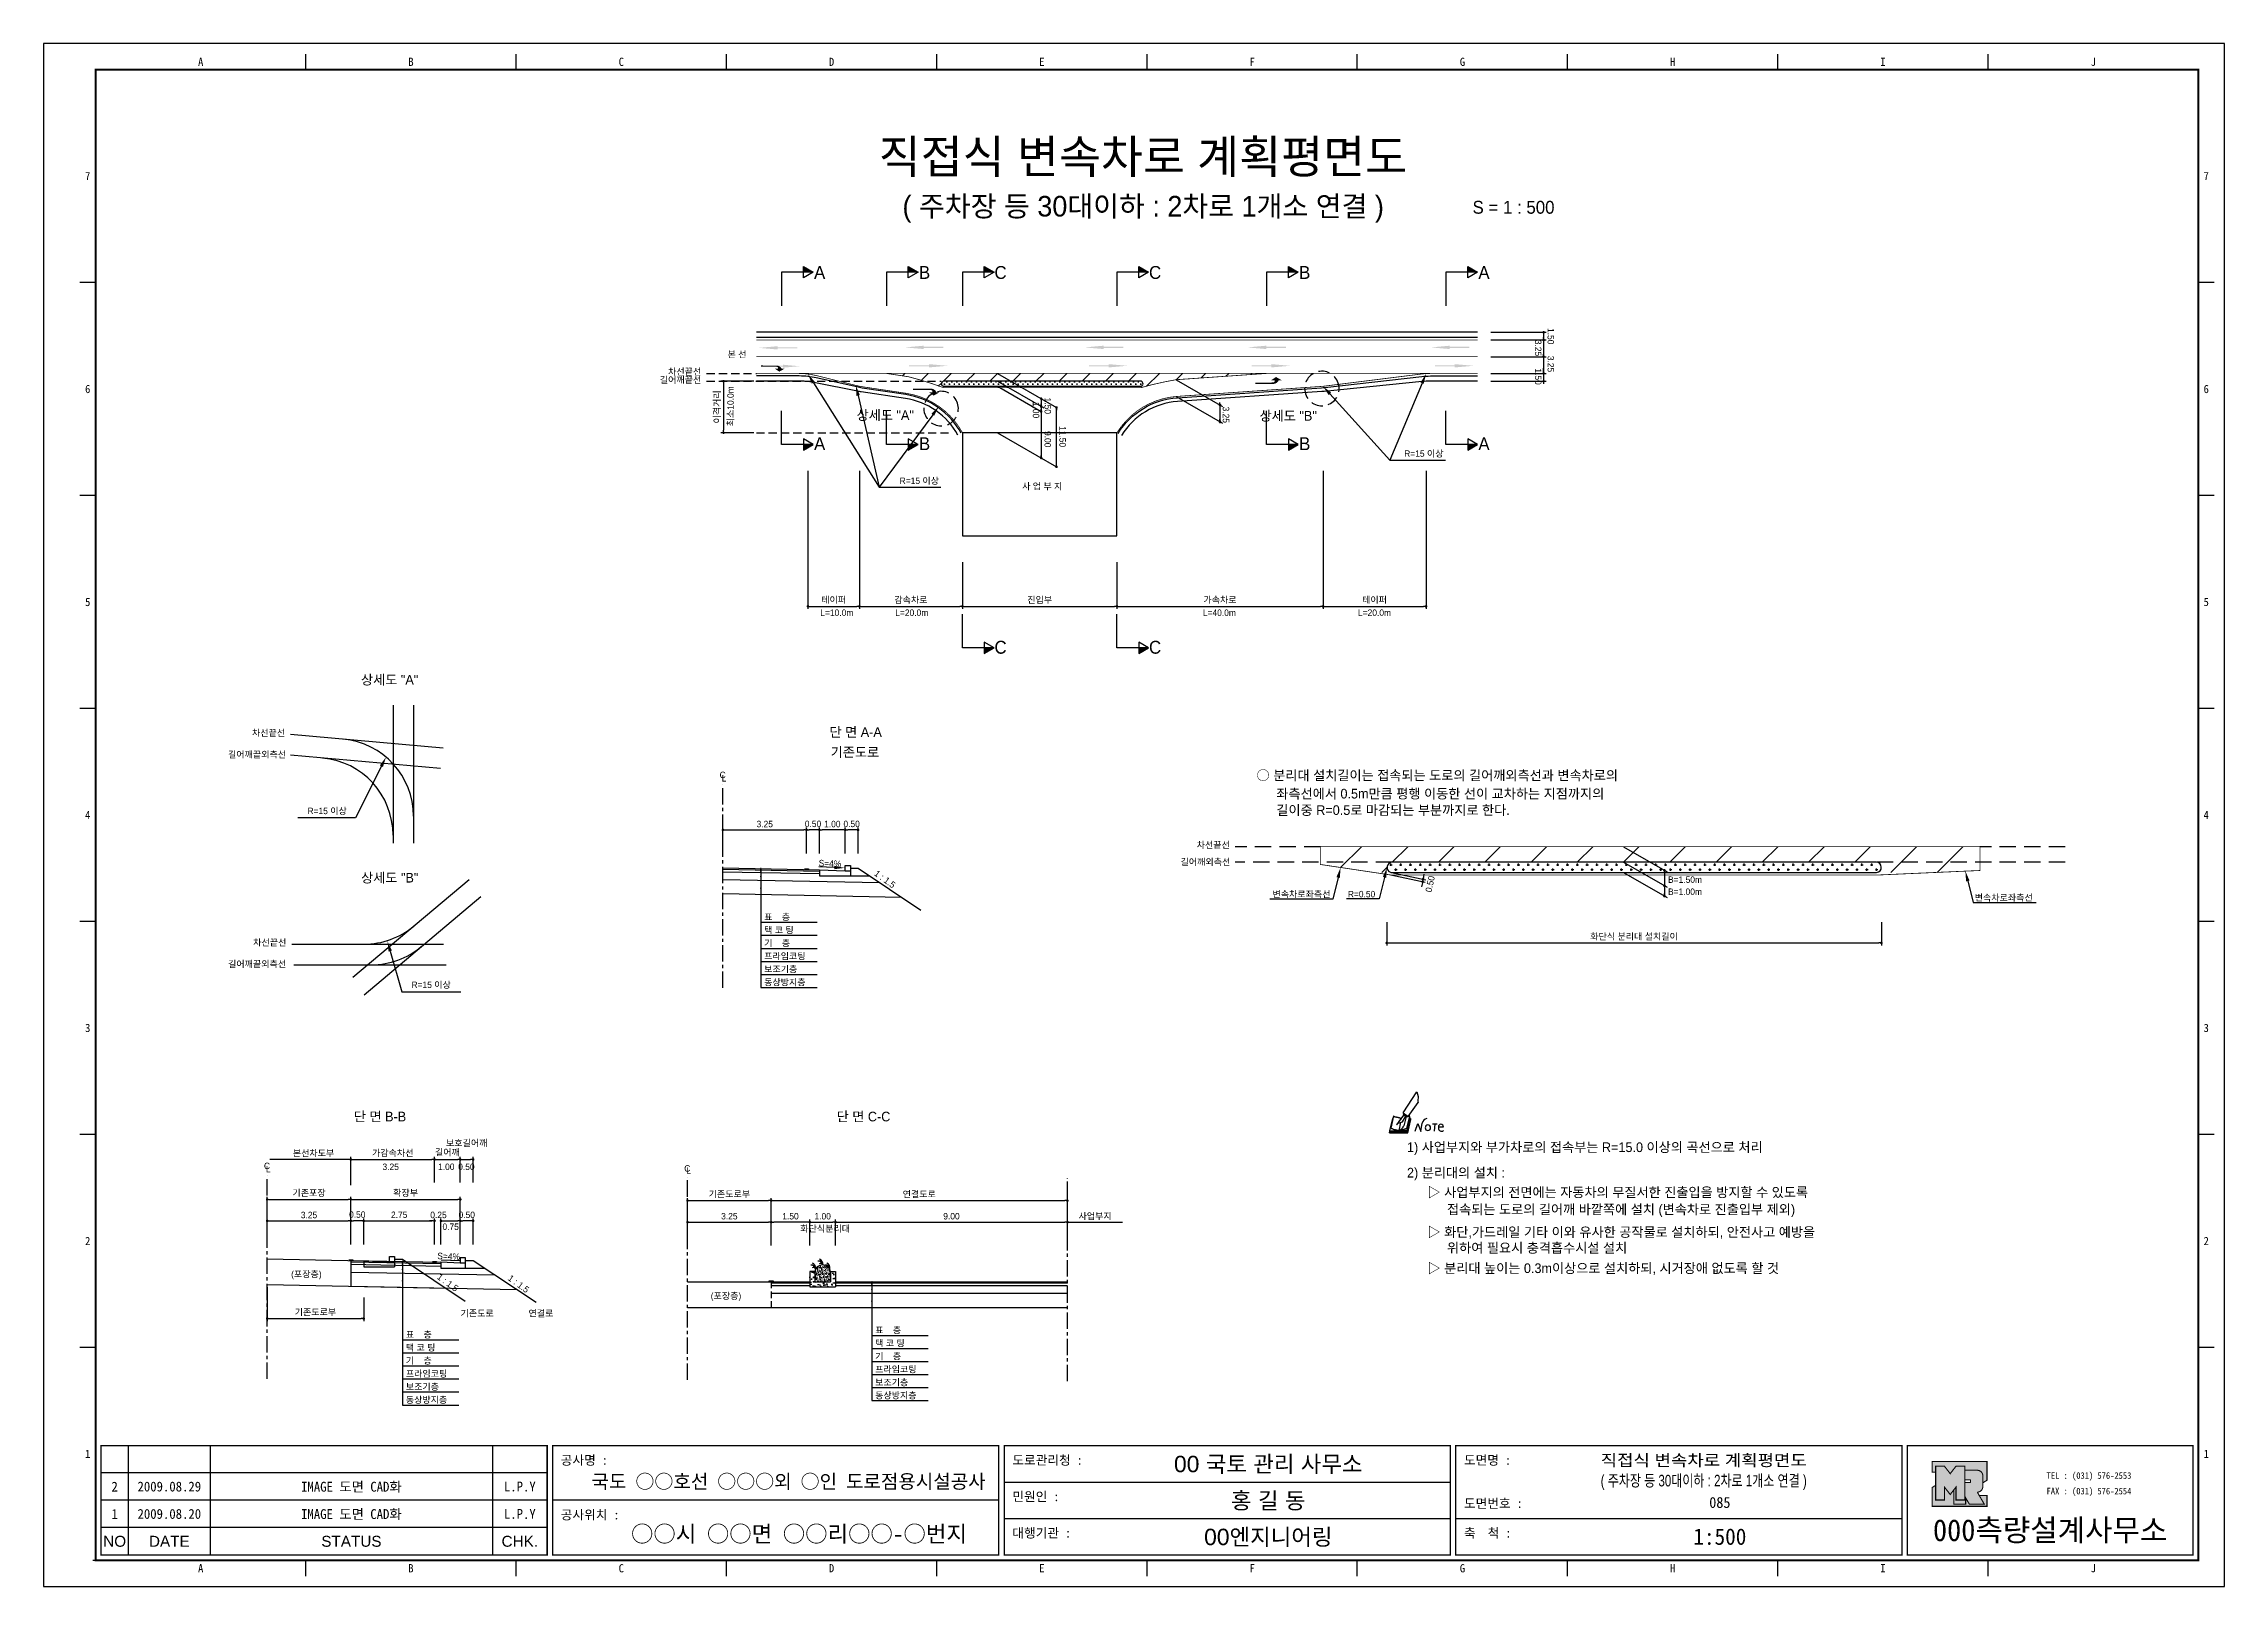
# Model space of a CAD drawing. Header units: millimetres. Extents: x 430 to 854, y 3 to 303.
import ezdxf
from ezdxf.enums import TextEntityAlignment as Align

# ---------------------------------------------------------------- set-up
doc = ezdxf.new("R2010")
doc.units = ezdxf.units.MM
doc.linetypes.add('CENTER', pattern=[50.8, 31.75, -6.35, 6.35, -6.35])
doc.linetypes.add('HIDDEN', pattern=[9.525, 6.35, -3.175])
for name, color, linetype in [('CC-GSTR-0004', 4, 'Continuous'), ('CM-LANE-0030', 30, 'Continuous'), ('CZ-DIMT-0002', 7, 'Continuous'), ('CZ-EXST-0002', 1, 'Continuous'), ('CZ-LIN1-0007', 7, 'Continuous'), ('CZ-LIN2-0003', 3, 'Continuous'), ('CZ-LINE-0001', 7, 'Continuous'), ('CZ-TEXT-BOX0', 7, 'Continuous'), ('TITLE', 7, 'Continuous')]:
    doc.layers.add(name, color=color, linetype=linetype)
doc.styles.add('견고딕', font='arial.ttf')
doc.styles.add('돋움', font='')
doc.styles.add('돋음체', font='')
doc.styles.get('돋움').set_extended_font_data('Dotum')
doc.styles.get('돋음체').set_extended_font_data('DotumChe')

msp = doc.modelspace()

# ---------------------------------------------------------------- texts
at = {"layer": 'CZ-DIMT-0002', "style": '돋움'}
for s, height, p in [('A', 2.5, (580.89, 258.28)), ('B', 2.5, (601.25, 258.28)), ('C', 2.5, (616.01, 258.28)), ('C', 2.5, (646.01, 258.28)), ('B', 2.5, (675.06, 258.28)), ('A', 2.5, (709.86, 258.28)), ('본 선', 1.25, (564.84, 242.38)), ('길어깨끝선', 1.25, (553.88, 237.43)), ('차선끝선', 1.25, (554.68, 239.02)), ('상세도 "A"', 1.875, (593.62, 230.59)), ('상세도 "B"', 1.875, (671.85, 230.46)), ('A', 2.5, (580.89, 225.05)), ('B', 2.5, (601.25, 225.05)), ('B', 2.5, (675.06, 225.05)), ('A', 2.5, (709.86, 225.05)), ('R=15 이상', 1.25, (698.19, 223.13)), ('R=15 이상', 1.25, (600.24, 217.86)), ('사 업 부 지', 1.25, (624.1, 216.78)), ('L=10.0m', 1.25, (584.23, 192.26)), ('L=20.0m', 1.25, (598.78, 192.26)), ('L=40.0m', 1.25, (658.49, 192.26)), ('L=20.0m', 1.25, (688.61, 192.26)), ('C', 2.5, (616.01, 185.55)), ('C', 2.5, (646.01, 185.55)), ('차선끝선', 1.25, (473.9, 168.94)), ('길어깨끝외측선', 1.25, (471.67, 164.74)), ('C', 1.25, (562.06, 160.78)), ('L', 1.25, (562.33, 160.12)), ('R=15 이상', 1.25, (485.28, 153.79)), ('차선끝선', 1.25, (657.3, 147.18)), ('차선끝선', 1.25, (474.13, 128.26)), ('길어깨끝외측선', 1.25, (471.68, 124.08)), ('R=15 이상', 1.25, (505.47, 120.05)), ('C', 1.25, (473.6, 84.91)), ('L', 1.25, (473.86, 84.26)), ('C', 1.25, (555.19, 84.41)), ('L', 1.25, (555.46, 84.01))]:
    msp.add_text(s, height=height, dxfattribs=at).set_placement(p, align=Align.MIDDLE_CENTER)
for s, rotation, p in [('1.50', 270, (722.2, 247.5)), ('3.25', 270, (719.76, 245.22)), ('3.25', 270, (722.2, 242.11)), ('1.50', 270, (719.76, 239.67)), ('최소10.0m', 90, (564.21, 228.43))]:
    msp.add_text(s, height=1.25, rotation=rotation, dxfattribs=at).set_placement(p)
for s, p in [('○ 분리대 설치길이는 접속되는 도로의 길어깨외측선과 변속차로의', (665.7, 160.7)), ('좌측선에서 0.5m만큼 평행 이동한 선이 교차하는 지점까지의', (669.55, 157.14)), ('길이중 R=0.5로 마감되는 부분까지로 한다.', (669.55, 153.95)), ('1) 사업부지와 부가차로의 접속부는 R=15.0 이상의 곡선으로 처리', (694.91, 88.53)), ('2) 분리대의 설치 :', (694.91, 83.59)), ('▷ 사업부지의 전면에는 자동차의 무질서한 진출입을 방지할 수 있도록', (698.89, 79.79)), ('접속되는 도로의 길어깨 바깥쪽에 설치 (변속차로 진출입부 제외)', (702.68, 76.47)), ('▷ 화단,가드레일 기타 이와 유사한 공작물로 설치하되, 안전사고 예방을', (698.89, 72.07)), ('위하여 필요시 충격흡수시설 설치', (702.68, 69)), ('▷ 분리대 높이는 0.3m이상으로 설치하되, 시거장애 없도록 할 것', (698.89, 65.05))]:
    msp.add_text(s, height=1.875, dxfattribs=at).set_placement(p, align=Align.MIDDLE_LEFT)
for s, rotation, p in [('S=4%', 357.7094, (582.9, 143.6)), ('1 : 1.5', 323.8881, (593.56, 140.56)), ('S=4%', 357.7094, (508.87, 67.36)), ('1 : 1.5', 323.8881, (508.69, 62.27)), ('1 : 1.5', 323.8881, (522.44, 62.02))]:
    msp.add_text(s, height=1.25, rotation=rotation, dxfattribs=at).set_placement(p, align=Align.MIDDLE_CENTER)
for s, p in [('길어깨외측선', (650.95, 143.27)), ('B=1.50m', (745.59, 139.83)), ('변속차로좌측선', (668.79, 137)), ('R=0.50', (683.43, 137.02)), ('B=1.00m', (745.59, 137.49)), ('변속차로좌측선', (805.12, 136.33)), ('표    층', (570.11, 132.58)), ('택 코 팅', (570.11, 130.04)), ('기    층', (570.11, 127.51)), ('프라임코팅', (570.11, 124.98)), ('보조기층', (570.11, 122.45)), ('동상방지층', (570.11, 119.92)), ('3.25', (496.02, 84.11)), ('1.00', (506.81, 84.11)), ('0.50', (510.72, 84.11)), ('화단식분리대', (577.13, 72.11)), ('사업부지', (631.14, 74.52)), ('(포장층)', (478.29, 63.27)), ('(포장층)', (559.75, 59.06)), ('기존도로', (511.18, 55.67)), ('연결로', (524.37, 55.67)), ('표    층', (500.55, 51.55)), ('표    층', (591.66, 52.4)), ('택 코 팅', (591.66, 49.87)), ('기    층', (500.55, 46.49)), ('택 코 팅', (500.55, 49.02)), ('기    층', (591.66, 47.34)), ('프라임코팅', (500.55, 43.96)), ('보조기층', (500.55, 41.42)), ('프라임코팅', (591.66, 44.81)), ('보조기층', (591.66, 42.28)), ('동상방지층', (500.55, 38.89)), ('동상방지층', (591.66, 39.75))]:
    msp.add_text(s, height=1.25, dxfattribs=at).set_placement(p)
at = {"layer": 'CZ-DIMT-0002', "char_height": 1.25, "attachment_point": 5, "style": '돋움'}
for s, insert, rotation in [('1.00', (622.89, 231.59), 270), ('1.50', (625.16, 232.4), 270), ('3.25', (659.77, 230.67), 270), ('9.00', (625.16, 225.92), 270), ('11.50', (628.05, 226.43), 270), ('\\A1;0.50', (699.4, 139.6), 78.0015)]:
    msp.add_mtext(s, dxfattribs=dict(at, insert=insert, rotation=rotation))
at = {"layer": 'CZ-DIMT-0002', "insert": (482.64, 87.3), "char_height": 1.25, "attachment_point": 5, "style": '돋움'}
msp.add_mtext('본선차도부', dxfattribs=at)
at = {"layer": 'CZ-LINE-0001', "insert": (561.04, 232.19), "char_height": 1.25, "attachment_point": 5, "rotation": 90, "style": '돋움'}
msp.add_mtext('\\A1;이격거리', dxfattribs=at)
at = {"layer": 'CZ-LINE-0001', "char_height": 1.25, "attachment_point": 5, "style": '돋움'}
for s, insert in [('\\A1;테이퍼', (583.61, 194.68)), ('\\A1;감속차로', (598.61, 194.68)), ('\\A1;진입부', (623.61, 194.68)), ('\\A1;가속차로', (658.61, 194.68)), ('\\A1;테이퍼', (688.61, 194.68)), ('\\A1;3.25', (570.23, 151.24)), ('\\A1;0.50', (579.6, 151.27)), ('\\A1;1.00', (583.35, 151.24)), ('\\A1;0.50', (587.1, 151.26)), ('\\A1;화단식 분리대 설치길이', (738.99, 129.36)), ('\\A1;보호길어깨', (512.38, 89.27)), ('\\A1;가감속차선', (498.01, 87.35)), ('\\A1;길어깨', (508.63, 87.48)), ('\\A1;기존포장', (481.76, 79.6)), ('\\A1;확장부', (500.51, 79.6)), ('\\A1;기존도로부', (563.36, 79.36)), ('\\A1;연결도로', (600.23, 79.35)), ('\\A1;3.25', (481.76, 75.37)), ('\\A1;0.50', (491.13, 75.45)), ('\\A1;2.75', (499.26, 75.41)), ('\\A1;0.25', (506.89, 75.38)), ('\\A1;0.75', (509.26, 73.1)), ('\\A1;0.50', (512.38, 75.4)), ('\\A1;3.25', (563.36, 75.13)), ('\\A1;1.50', (575.23, 75.13)), ('\\A1;1.00', (581.48, 75.13)), ('\\A1;9.00', (606.48, 75.13)), ('\\A1;기존도로부', (483.01, 56.46))]:
    msp.add_mtext(s, dxfattribs=dict(at, insert=insert))
at = {"layer": 'CZ-TEXT-BOX0', "style": '돋움'}
for s, p in [('상세도 "A"', (497.41, 179.25)), ('단 면 A-A', (587.88, 169.1)), ('기존도로', (587.74, 165.2)), ('상세도 "B"', (497.43, 140.83)), ('단 면 B-B', (495.54, 94.48)), ('단 면 C-C', (589.4, 94.48))]:
    msp.add_text(s, height=1.875, dxfattribs=at).set_placement(p, align=Align.MIDDLE_CENTER)
at = {"layer": 'TITLE', "color": 3, "linetype": 'Continuous', "style": '돋음체'}
for s, p in [('A', (460.73, 299.16)), ('B', (501.55, 299.16)), ('C', (542.38, 299.16)), ('D', (583.2, 299.16)), ('E', (624.03, 299.16)), ('F', (664.85, 299.16)), ('G', (705.68, 299.16)), ('H', (746.5, 299.16)), ('I', (787.32, 299.16)), ('J', (828.15, 299.16)), ('7', (438.8, 276.99)), ('7', (850.07, 276.99)), ('6', (438.8, 235.66)), ('6', (850.07, 235.66)), ('5', (438.8, 194.33)), ('5', (850.07, 194.33)), ('4', (438.8, 153)), ('4', (850.07, 153)), ('3', (438.8, 111.67)), ('3', (850.07, 111.67)), ('2', (438.8, 70.34)), ('2', (850.07, 70.34)), ('1', (438.8, 29.02)), ('1', (850.07, 29.02)), ('A', (460.73, 6.83)), ('B', (501.55, 6.83)), ('C', (542.38, 6.83)), ('D', (583.2, 6.83)), ('E', (624.03, 6.83)), ('F', (664.85, 6.83)), ('G', (705.68, 6.83)), ('H', (746.5, 6.83)), ('I', (787.32, 6.83)), ('J', (828.15, 6.83))]:
    msp.add_text(s, height=1.59, dxfattribs=at).set_placement(p, align=Align.MIDDLE)
at = {"layer": 'TITLE', "style": '돋움'}
for s, height, p in [('직접식 변속차로 계획평면도', 6.5, (643.65, 280.77)), ('( 주차장 등 30대이하 : 2차로 1개소 연결 )', 4, (643.7, 271.14))]:
    msp.add_text(s, height=height, dxfattribs=at).set_placement(p, align=Align.MIDDLE_CENTER)
msp.add_text('S = 1 : 500', height=2.5, dxfattribs=at).set_placement((707.64, 270.93), align=Align.MIDDLE_LEFT)
at = {"layer": 'TITLE', "style": '돋음체'}
for s, p in [('공사명 : ', (530.64, 26.91)), ('도로관리청 :', (618.31, 26.91)), ('도면명 :', (705.98, 26.91)), ('민원인 :', (618.31, 19.84)), ('공사위치 :', (530.64, 16.3)), ('도면번호 :', (705.98, 18.52)), ('대행기관 :', (618.31, 12.77)), ('축  척 :', (705.98, 12.77))]:
    msp.add_text(s, height=1.804, dxfattribs=at).set_placement(p)
at = {"layer": 'TITLE', "color": 7, "linetype": 'Continuous'}
for s, height, style, p in [('00 국토 관리 사무소', 3.1832, '견고딕', (667.98, 27.09)), ('국도 ○○호선 ○○○외 ○인 도로점용시설공사', 2.7, '돋음체', (574.86, 23.7)), ('홍 길 동', 3.183, '견고딕', (667.98, 20.02)), ('○○시 ○○면 ○○리○○-○번지', 3.1832, '돋음체', (576.88, 13.54)), ('00엔지니어링', 3.183, '견고딕', (667.98, 12.94))]:
    msp.add_text(s, height=height, dxfattribs=dict(at, style=style)).set_placement(p, align=Align.MIDDLE)
at = {"layer": 'TITLE', "style": '돋움'}
for s, width, p, p2 in [('직접식 변속차로 계획평면도', 1.010039, (732.52, 26.66), (772.52, 26.66)), ('( 주차장 등 30대이하 : 2차로 1개소 연결 )', 0.670122, (732.52, 22.71), (772.52, 22.71))]:
    msp.add_text(s, height=2.25, dxfattribs=dict(at, width=width)).set_placement(p, p2, align=Align.FIT)
at = {"layer": 'TITLE', "color": 180, "style": '돋음체'}
for s, p in [('TEL : (031) 576-2553', (819.08, 24.18)), ('FAX : (031) 576-2554', (819.08, 21.16))]:
    msp.add_text(s, height=1.2733, dxfattribs=at).set_placement(p)
at = {"layer": 'TITLE', "color": 1, "linetype": 'Continuous', "style": '돋음체'}
msp.add_text('2', height=1.91, dxfattribs=at).set_placement((444.03, 22.67), align=Align.MIDDLE)
at = {"layer": 'TITLE', "linetype": 'Continuous'}
for s, height, style, p in [('2009.08.29', 1.91, '돋음체', (454.64, 22.67)), ('L.P.Y', 1.91, '돋음체', (522.68, 22.67)), ('1', 1.91, '돋음체', (444.03, 17.36)), ('2009.08.20', 1.91, '돋음체', (454.64, 17.36)), ('L.P.Y', 1.91, '돋음체', (522.68, 17.36)), ('085', 2.122, '돋음체', (755.65, 19.58)), ('NO', 2.122, '견고딕', (444.03, 12.06)), ('DATE', 2.122, '견고딕', (454.64, 12.06)), ('STATUS', 2.122, '견고딕', (489.99, 12.06)), ('CHK.', 2.122, '견고딕', (522.68, 12.06)), ('1:500', 3.183, '돋음체', (755.65, 12.94))]:
    msp.add_text(s, height=height, dxfattribs=dict(at, style=style)).set_placement(p, align=Align.MIDDLE)
at = {"layer": 'TITLE', "style": '돋음체'}
for p in [(489.99, 22.67), (489.99, 17.36)]:
    msp.add_text('IMAGE 도면 CAD화', height=1.9099, dxfattribs=at).set_placement(p, align=Align.MIDDLE)
at = {"layer": 'TITLE', "color": 180, "style": '돋음체'}
msp.add_text('000측량설계사무소', height=4.244, dxfattribs=at).set_placement((819.78, 12.09), align=Align.CENTER)

# ---------------------------------------------------------------- blocks, each defined once
blk = doc.blocks.new('note')
for p, q in [((0.85, 3.5), (3.53, 7.57)), ((1.8, 2.79), (3.74, 5.46)), ((3.53, 7.57), (3.8, 6.64)), ((3.8, 6.64), (3.69, 5.72)), ((3.69, 5.72), (3.74, 5.46)), ((-1.24, 2.36), (-1.77, 0)), ((-1.77, 0), (1.77, 0)), ((-1.77, 0), (-1.77, -0.3)), ((-1.53, 0.52), (-1.55, 0.54)), ((-1.01, 2.9), (-1.53, 0.52)), ((-1.48, 0.48), (-1.53, 0.52)), ((-1.43, 0.44), (-1.48, 0.48)), ((-1.38, 0.41), (-1.43, 0.44)), ((-1.33, 0.4), (-1.38, 0.41)), ((-1.27, 0.37), (-1.33, 0.4)), ((-1.22, 0.35), (-1.27, 0.37)), ((-1.13, 2.36), (-1.24, 2.36)), ((-1.17, 0.33), (-1.22, 0.35)), ((-1.12, 0.32), (-1.17, 0.33)), ((-1.02, 0.25), (-1.12, 0.32)), ((-0.97, 0.22), (-1.02, 0.25)), ((-1, 2.9), (-1.01, 2.9)), ((-0.98, 2.85), (-1, 2.9)), ((-0.95, 2.8), (-0.98, 2.85)), ((-0.93, 0.21), (-0.97, 0.22)), ((-0.9, 2.75), (-0.95, 2.8)), ((-0.88, 0.19), (-0.93, 0.21)), ((-0.85, 2.72), (-0.9, 2.75)), ((-0.8, 0.18), (-0.88, 0.19)), ((-0.79, 2.69), (-0.85, 2.72)), ((-0.75, 0.17), (-0.8, 0.18)), ((-0.74, 2.68), (-0.79, 2.69)), ((-0.7, 0.16), (-0.75, 0.17)), ((-0.69, 2.65), (-0.74, 2.68)), ((-0.64, 0.15), (-0.7, 0.16)), ((-0.64, 2.65), (-0.69, 2.65)), ((-0.59, 2.63), (-0.64, 2.65)), ((-0.58, 0.14), (-0.64, 0.15)), ((-0.54, 2.62), (-0.59, 2.63)), ((-0.53, 0.13), (-0.58, 0.14)), ((-0.48, 2.61), (-0.54, 2.62)), ((-0.48, 0.12), (-0.53, 0.13)), ((-0.43, 2.61), (-0.48, 2.61)), ((-0.43, 0.11), (-0.48, 0.12)), ((0.75, 2.77), (-0.46, 1.16)), ((0.37, 2.24), (-0.46, 1.16)), ((-0.46, 1.16), (-0.08, 1.47)), ((-0.38, 2.59), (-0.43, 2.61)), ((-0.38, 0.08), (-0.43, 0.11)), ((-0.33, 2.59), (-0.38, 2.59)), ((-0.29, 0.06), (-0.38, 0.08)), ((-0.27, 2.58), (-0.33, 2.59)), ((-0.23, 0.05), (-0.29, 0.06)), ((-0.22, 2.57), (-0.27, 2.58)), ((-0.16, 0.04), (-0.23, 0.05)), ((-0.17, 2.56), (-0.22, 2.57)), ((-0.12, 2.55), (-0.17, 2.56)), ((-0.11, 0.03), (-0.16, 0.04)), ((-0.07, 2.53), (-0.12, 2.55)), ((-0.04, 0.02), (-0.11, 0.03)), ((-0.08, 1.47), (0.72, 1.75)), ((-0.01, 2.51), (-0.07, 2.53)), ((-0.05, -0.3), (-0.05, 0)), ((0, 0), (-0.04, 0.02)), ((0.04, 2.5), (-0.01, 2.51)), ((0.37, 1.63), (0, 0)), ((0, 0), (1.6, 0.53)), ((0, 0), (1.65, 0.18)), ((0, 0.01), (0.06, 0.04)), ((0, -0.3), (0, 0)), ((0.09, 2.48), (0.04, 2.5)), ((0.05, -0.3), (0.05, 0)), ((0.06, 0.04), (0.11, 0.07)), ((0.14, 2.48), (0.09, 2.48)), ((0.11, 0.07), (0.16, 0.09)), ((0.2, 2.47), (0.14, 2.48)), ((0.16, 0.09), (0.21, 0.12)), ((0.26, 2.43), (0.18, 2.46)), ((0.21, 0.12), (0.27, 0.14)), ((0.34, 2.4), (0.26, 2.43)), ((0.27, 0.14), (0.36, 0.19)), ((0.45, 2.37), (0.34, 2.4)), ((0.36, 0.19), (0.41, 0.22)), ((0.41, 0.22), (0.46, 0.27)), ((0.46, 0.27), (0.51, 0.3)), ((0.51, 0.3), (0.56, 0.34)), ((0.56, 0.34), (0.6, 0.4)), ((0.6, 0.4), (0.64, 0.45)), ((0.64, 0.45), (0.67, 0.51)), ((0.67, 0.51), (0.74, 0.58)), ((0.72, 1.75), (1.16, 2.53)), ((0.74, 0.58), (0.79, 0.63)), ((1, 3.1), (0.75, 2.77)), ((0.79, 0.63), (0.83, 0.68)), ((0.83, 0.68), (0.86, 0.73)), ((0.85, 3.5), (1.8, 2.79)), ((1, 3.4), (0.85, 3.21)), ((0.85, 3.21), (1.52, 2.71)), ((0.86, 0.73), (0.89, 0.79)), ((0.89, 0.84), (0.92, 0.89)), ((0.89, 0.79), (0.89, 0.84)), ((0.92, 0.89), (0.96, 0.95)), ((0.96, 0.95), (1.01, 0.97)), ((1.47, 2.74), (1.01, 0.97)), ((1.16, 2.53), (1.37, 2.82)), ((2.13, 2.84), (1.44, 2.63)), ((1.52, 2.71), (1.66, 2.9)), ((1.6, 0.53), (2.13, 2.84)), ((1.65, 0.18), (2.19, 2.48)), ((1.77, 0), (2.3, 2.36)), ((1.77, -0.3), (2.3, 2.07)), ((1.77, -0.38), (2.3, 1.99)), ((1.77, -0.44), (2.3, 1.93)), ((1.77, 0), (1.77, -0.3)), ((2.19, 2.48), (2.04, 2.47)), ((2.3, 2.36), (2.16, 2.36)), ((2.3, 2.36), (2.3, 2.07)), ((3.21, -0.08), (3.68, 1.4)), ((3.68, 1.4), (4.26, -0.14)), ((4.26, -0.14), (4.56, 1.44)), ((6.55, 1.34), (7.46, 1.34)), ((7.01, 1.34), (6.87, -0.11)), ((7.71, 0.77), (7.71, 0.55)), ((7.71, 0.77), (8.67, 0.77)), ((-1.77, -0.3), (1.77, -0.3)), ((-1.77, -0.43), (-1.77, -0.3)), ((-1.77, -0.37), (1.77, -0.37)), ((-1.77, -0.43), (1.77, -0.43))]:
    blk.add_line(p, q)
for centre, major_axis, start_param, end_param in [((0.4, 2.31), (0.0702, 0.0702), 3.283946, 6.425539), ((5.68, 1.23), (-0.806, 0.806), -0.591174, 0.597824), ((5.66, 0.58), (-0.378, 0.378), 3.926991, 10.210176), ((8.3, 0.49), (0.422, 0.422), 2.265602, 4.634911), ((8.19, 0.77), (-0.342, 0.342), 3.926991, 7.068583)]:
    blk.add_ellipse(centre, major_axis=major_axis, ratio=1, start_param=start_param, end_param=end_param)
blk = doc.blocks.new('_Dot')
at = {"color": 0, "linetype": 'ByBlock', "lineweight": -2}
blk.add_line((-0.5, 0), (-1, 0), dxfattribs=at)
at = {"color": 0, "linetype": 'ByBlock', "const_width": 0.5}
blk.add_lwpolyline([(-0.25, 0, 1), (0.25, 0, 1)], format="xyb", close=True, dxfattribs=at)

# ---------------------------------------------------------------- hatches: boundary and pattern name
at = {"layer": 'CM-LANE-0030'}
h = msp.add_hatch(dxfattribs=at)
h.set_pattern_fill('ANSI31', color=256, style=0)
h.set_pattern_definition([(45, (502.1435, 4.1908), (-2.245064, 2.245064), [])])
h.paths.add_polyline_path([(643.17, 237.19, -0.801424), (643.38, 236.24, 0.001479), (643.28, 236.19), (644.52, 236.19, -0.078793), (650.09, 237.47), (667.67, 238.69), (593.86, 238.69), (598.16, 238.04, -0.082795), (603.87, 236.19), (604.9, 236.19, 0.001767), (604.79, 236.25, -0.768255), (605.04, 237.19)])
at = {"layer": 'CZ-EXST-0002'}
h = msp.add_hatch(dxfattribs=at)
h.set_pattern_fill('AR-CONC', color=256, scale=0.01, style=0)
h.set_pattern_definition([(50, (-529.1363, 3545.2865), (1.8218467, -0.15939086), [0.1905, -2.0955]), (355, (-529.1363, 3545.2865), (-0.3524283, 1.9105664), [0.1524, -1.6764]), (100.451, (-528.9845, 3545.2732), (1.469425, 1.7511669), [0.1619, -1.7809]), (46.1842, (-529.1363, 3545.7945), (2.7107904, -0.4204233), [0.28575, -3.14325]), (96.6356, (-528.9104, 3545.7595), (2.3740423, 2.4742556), [0.24285, -2.67135]), (351.184, (-529.1363, 3545.7945), (2.374046, 2.4742512), [0.2286, -2.5146]), (21, (-528.8823, 3545.6675), (1.5161488, -1.0226552), [0.1905, -2.0955]), (326, (-528.8823, 3545.6675), (0.6180203, 1.8418797), [0.1524, -1.6764]), (71.4514, (-528.756, 3545.5823), (2.1341649, 0.8192286), [0.1619, -1.7809]), (37.5, (-529.1363, 3545.2865), (0.03088603, 0.84555039), [0, -1.65608, 0, -1.7018, 0, -1.68275]), (7.5, (-529.1363, 3545.2865), (0.66819663, 1.00180575), [0, -0.97028, 0, -1.61798, 0, -0.64135]), (327.5, (-529.7027, 3545.2865), (1.35590595, -0.05728744), [0, -0.635, 0, -1.9812, 0, -2.6289]), (317.5, (-529.9567, 3545.2865), (1.4812918, 0.2542649), [0, -0.8255, 0, -1.31572, 0, -1.8669])])
h.paths.add_polyline_path([(583.98, 61.44), (583.98, 64.44), (582.98, 64.44), (582.98, 62.44), (579.98, 62.44), (579.98, 64.44), (578.98, 64.44), (578.98, 61.44)])
h = msp.add_hatch(dxfattribs=at)
h.set_pattern_fill('AR-SAND', color=256, scale=0.01, style=0)
h.set_pattern_definition([(37.5, (-529.1363, 3545.2865), (-0.016000313, 0.489413237), [0, -0.38608, 0, -0.4318, 0, -0.41275]), (7.5, (-529.1363, 3545.2865), (0.44952328, 0.7168251), [0, -0.20828, 0, -0.34798, 0, -0.13335]), (327.5, (-529.4487, 3545.2865), (0.79099237, 0.001437185), [0, -0.127, 0, -0.4572, 0, -0.5969]), (317.5, (-529.4487, 3545.2865), (0.76355645, 0.22292932), [0, -0.0635, 0, -0.29972, 0, -0.3429])])
edge = h.paths.add_edge_path()
edge.add_ellipse((581.48, 64.44), major_axis=(-1.5, 0), ratio=0.829212, start_angle=180, end_angle=360)
edge.add_line((579.98, 64.44), (579.98, 62.44))
edge.add_line((579.98, 62.44), (582.98, 62.44))
edge.add_line((582.98, 62.44), (582.98, 64.44))
at = {"layer": 'CZ-LIN1-0007'}
for points in [[(572.74, 243.97), (572.74, 243.76), (576.56, 243.76), (576.56, 243.54), (572.74, 243.54), (572.74, 243.33), (569.09, 243.65)], [(601.1, 244.07), (601.1, 243.85), (604.93, 243.85), (604.93, 243.64), (601.1, 243.64), (601.1, 243.42), (597.45, 243.74)], [(636, 244.07), (636, 243.85), (639.82, 243.85), (639.82, 243.64), (636, 243.64), (636, 243.42), (632.35, 243.74)], [(667.58, 244.07), (667.58, 243.85), (671.41, 243.85), (671.41, 243.64), (667.58, 243.64), (667.58, 243.42), (663.93, 243.74)], [(703.21, 244.07), (703.21, 243.85), (707.04, 243.85), (707.04, 243.64), (703.21, 243.64), (703.21, 243.42), (699.56, 243.74)], [(572.62, 240.21, -0.267976), (573.52, 239.6), (574.08, 239.61), (573.05, 239.03), (572.21, 239.6), (572.82, 239.6, 0.504994), (572.55, 239.97), (569.5, 239.99), (569.5, 240.23)], [(573.75, 240.38), (573.75, 240.19), (570.32, 240.19), (570.32, 240), (573.75, 240), (573.75, 239.81), (577.02, 240.09)], [(602.09, 240.49), (602.09, 240.27), (598.26, 240.28), (598.26, 240.06), (602.09, 240.06), (602.09, 239.85), (605.74, 240.17)], [(636.98, 240.49), (636.98, 240.27), (633.15, 240.28), (633.15, 240.06), (636.98, 240.06), (636.98, 239.85), (640.63, 240.17)], [(668.57, 240.49), (668.57, 240.27), (664.74, 240.28), (664.74, 240.06), (668.57, 240.06), (668.57, 239.85), (672.22, 240.17)], [(668.98, 236.65, 0.267976), (670.01, 237.34), (670.64, 237.34), (669.47, 238), (668.53, 237.35), (669.22, 237.34, -0.504994), (668.91, 236.93), (665.45, 236.91), (665.45, 236.63)], [(704.19, 240.49), (704.19, 240.27), (700.37, 240.28), (700.37, 240.06), (704.19, 240.06), (704.19, 239.85), (707.84, 240.17)], [(602.54, 235.74, -0.267976), (603.57, 235.05), (604.2, 235.05), (603.03, 234.39), (602.09, 235.04), (602.78, 235.05, 0.504994), (602.47, 235.46), (599.01, 235.48), (599.01, 235.76)], [(578.73, 142.42), (578.73, 142.54), (577.98, 142.56), (577.98, 142.43)], [(490.26, 66.55), (490.26, 66.68), (489.51, 66.69), (489.51, 66.57)], [(506.51, 66.23), (506.51, 66.35), (505.76, 66.37), (505.76, 66.24)], [(571.86, 62.44), (571.86, 62.57), (571.11, 62.57), (571.11, 62.44)]]:
    msp.add_hatch(color=256, dxfattribs=at).paths.add_polyline_path(points)
at = {"layer": 'CZ-LIN2-0003'}
h = msp.add_hatch(dxfattribs=at)
h.set_pattern_fill('CROSS', color=256, scale=0.075, style=0)
h.set_pattern_definition([(0, (502.1435, 4.19076), (0.47625, 0.47625), [0.238125, -0.714375]), (90, (502.26256, 4.0717), (-0.47625, 0.47625), [0.238125, -0.714375])])
h.paths.add_polyline_path([(643.17, 236.19, 1), (643.17, 237.19), (605.04, 237.19, 0.768255), (604.79, 236.25, -0.001767), (604.9, 236.19)])
h = msp.add_hatch(dxfattribs=at)
h.set_pattern_fill('CROSS', color=256, scale=0.15, style=0)
h.set_pattern_definition([(0, (359.1273, -314.8014), (0.9525, 0.9525), [0.47625, -1.42875]), (90, (359.3654, -315.0395), (-0.9525, 0.9525), [0.47625, -1.42875])])
h.paths.add_polyline_path([(692.03, 143.84, 0.857281), (691.73, 141.89, -0.001024), (691.88, 141.84), (786, 141.84, 1), (786, 143.84)])
at = {"layer": 'CZ-LINE-0001'}
for points in [[(577.73, 259.46), (577.73, 258.36), (579.64, 258.36)], [(598.1, 259.46), (598.1, 258.36), (600, 258.36)], [(612.85, 259.46), (612.85, 258.36), (614.76, 258.36)], [(642.85, 259.46), (642.85, 258.36), (644.76, 258.36)], [(671.91, 259.46), (671.91, 258.36), (673.81, 258.36)], [(706.7, 259.46), (706.7, 258.36), (708.61, 258.36)], [(579.64, 224.92), (577.73, 224.92), (577.73, 223.82)], [(600, 224.92), (598.1, 224.92), (598.1, 223.82)], [(673.81, 224.92), (671.91, 224.92), (671.91, 223.82)], [(708.61, 224.92), (706.7, 224.92), (706.7, 223.82)], [(614.76, 185.41), (612.85, 185.41), (612.85, 184.32)], [(644.76, 185.41), (642.85, 185.41), (642.85, 184.32)]]:
    msp.add_hatch(color=256, dxfattribs=at).paths.add_polyline_path(points)
at = {"layer": 'TITLE', "ltscale": 150}
h = msp.add_hatch(color=8, dxfattribs=at)
edge = h.paths.add_edge_path()
edge.add_line((807.51, 27.54), (796.85, 27.54))
edge.add_line((796.85, 27.54), (796.85, 25.46))
edge.add_line((796.85, 25.46), (797.55, 25.46))
edge.add_line((797.55, 25.46), (797.55, 26.64))
edge.add_line((797.55, 26.64), (799.24, 26.64))
edge.add_line((799.24, 26.64), (800.37, 25.18))
edge.add_line((800.37, 25.18), (801.5, 26.64))
edge.add_line((801.5, 26.64), (803.19, 26.64))
edge.add_line((803.19, 26.64), (803.19, 25.84))
edge.add_line((803.19, 25.84), (805.63, 25.84))
edge.add_arc((805.63, 24.77), 1.07, 0, 90, ccw=False)
edge.add_line((806.7, 24.77), (806.7, 23.4))
edge.add_line((806.7, 23.4), (807.51, 23.91))
edge.add_line((807.51, 23.91), (807.51, 27.54))
h.paths.add_polyline_path([(801.06, 22.02), (800.37, 21.14), (799.24, 22.59), (799.24, 20.08), (797.55, 20.08), (797.55, 22.93), (796.85, 22.48), (796.85, 18.85), (807.51, 18.85), (807.51, 20.93), (806.02, 20.93), (806.97, 19.28), (804.07, 19.28), (803.37, 20.49), (803.37, 19.28), (801.06, 19.28)])
msp.add_hatch(color=5, dxfattribs=at).paths.add_polyline_path([(803.19, 26.64), (801.5, 26.64), (800.37, 25.18), (799.24, 26.64), (797.55, 26.64), (797.55, 20.08), (799.24, 20.08), (799.24, 22.59), (800.37, 21.14), (801.5, 22.59), (801.5, 20.08), (803.19, 20.08)])
h = msp.add_hatch(color=161, dxfattribs=at)
edge = h.paths.add_edge_path()
edge.add_arc((805.63, 24.77), 1.07, 360, 450)
edge.add_line((805.63, 25.84), (803.19, 25.84))
edge.add_line((803.19, 25.84), (803.19, 23.99))
edge.add_line((803.19, 23.99), (804.19, 23.99))
edge.add_arc((804.19, 23.87), 0.113, 0, 90, ccw=False)
edge.add_line((804.3, 23.87), (804.3, 23.56))
edge.add_arc((804.19, 23.56), 0.113, 270, 360, ccw=False)
edge.add_line((804.19, 23.45), (803.19, 23.45))
edge.add_line((803.19, 23.45), (803.19, 20.08))
edge.add_line((803.19, 20.08), (801.5, 20.08))
edge.add_line((801.5, 20.08), (801.5, 22.59))
edge.add_line((801.5, 22.59), (801.06, 22.02))
edge.add_line((801.06, 22.02), (801.06, 19.28))
edge.add_line((801.06, 19.28), (803.37, 19.28))
edge.add_line((803.37, 19.28), (803.37, 20.49))
edge.add_line((803.37, 20.49), (804.07, 19.28))
edge.add_line((804.07, 19.28), (806.97, 19.28))
edge.add_line((806.97, 19.28), (805.63, 21.6))
edge.add_arc((805.63, 22.66), 1.07, 270, 360)
edge.add_line((806.7, 22.66), (806.7, 24.77))

# ---------------------------------------------------------------- linework, layer by layer
at = {"color": 0, "linetype": 'ByBlock', "lineweight": -2}
for p, q in [((721.44, 246.44), (721.44, 246.19)), ((721.44, 245.44), (721.44, 245.69)), ((721.44, 244.94), (721.44, 244.69)), ((721.44, 242.19), (721.44, 242.44)), ((721.44, 241.69), (721.44, 241.44)), ((721.44, 238.94), (721.44, 239.19)), ((721.44, 238.94), (721.44, 239.19)), ((623.9, 233.53), (623.9, 233.28)), ((658.61, 232.82), (658.61, 233.07)), ((721.44, 236.94), (721.44, 236.69)), ((721.44, 236.94), (721.44, 236.69)), ((623.9, 232.53), (623.9, 232.78)), ((623.9, 232.03), (623.9, 231.78)), ((623.9, 231.53), (623.9, 231.78)), ((626.86, 231.82), (626.86, 231.57)), ((658.6, 229.57), (658.6, 229.82)), ((658.61, 232.32), (658.61, 232.07)), ((623.9, 222.53), (623.9, 222.78)), ((626.86, 220.82), (626.86, 221.07)), ((697.9, 139.81), (697.84, 139.56)), ((698.1, 140.78), (698.15, 141.02)), ((744.89, 142.01), (744.89, 141.76)), ((744.89, 139.01), (744.89, 138.76)), ((744.89, 137.51), (744.89, 137.76)), ((489.63, 86.15), (489.38, 86.15)), ((629.23, 73.99), (629.48, 73.99))]:
    msp.add_line(p, q, dxfattribs=at)
at = {"color": 0, "linetype": 'ByBlock', "const_width": 0.25}
for points in [[(721.44, 246.56, 1), (721.44, 246.81, 1)], [(721.44, 245.06, 1), (721.44, 245.31, 1)], [(721.44, 245.31, 1), (721.44, 245.06, 1)], [(721.44, 241.81, 1), (721.44, 242.06, 1)], [(721.44, 242.06, 1), (721.44, 241.81, 1)], [(721.44, 238.81, 1), (721.44, 238.56, 1)], [(721.44, 238.81, 1), (721.44, 238.56, 1)], [(721.44, 237.06, 1), (721.44, 237.31, 1)], [(721.44, 237.06, 1), (721.44, 237.31, 1)], [(623.9, 233.66, 1), (623.9, 233.91, 1)], [(623.9, 232.16, 1), (623.9, 232.41, 1)], [(623.9, 232.41, 1), (623.9, 232.16, 1)], [(623.9, 231.41, 1), (623.9, 231.16, 1)], [(626.86, 231.95, 1), (626.86, 232.2, 1)], [(658.6, 229.44, 1), (658.6, 229.19, 1)], [(658.61, 232.44, 1), (658.61, 232.69, 1)], [(658.61, 232.69, 1), (658.61, 232.44, 1)], [(623.9, 222.41, 1), (623.9, 222.16, 1)], [(626.86, 220.7, 1), (626.86, 220.45, 1)], [(697.92, 139.93, 1), (697.97, 140.18, 1)], [(698.08, 140.65, 1), (698.02, 140.41, 1)], [(744.89, 142.13, 1), (744.89, 142.38, 1)], [(744.89, 139.13, 1), (744.89, 139.38, 1)], [(744.89, 137.38, 1), (744.89, 137.13, 1)], [(489.76, 86.15, 1), (490.01, 86.15, 1)], [(629.11, 73.99, 1), (628.86, 73.99, 1)]]:
    msp.add_lwpolyline(points, format="xyb", close=True, dxfattribs=at)
at = {"layer": 'CC-GSTR-0004'}
for p, q in [((580.85, 142.38), (585.85, 142.18)), ((580.85, 142.38), (580.85, 141.18)), ((580.85, 141.18), (586.85, 141.18)), ((585.85, 143.18), (586.85, 143.18)), ((585.85, 142.18), (585.85, 143.18)), ((585.85, 142.18), (586.85, 142.18)), ((586.85, 143.18), (586.85, 141.18))]:
    msp.add_line(p, q, dxfattribs=at)
for points in [[(708.61, 246.69), (568.61, 246.69)], [(708.61, 245.69), (568.61, 245.69)], [(512.13, 66.06), (511.13, 66.06), (507.38, 66.21), (507.38, 65.06), (512.13, 65.06), (512.13, 67.06), (511.13, 67.06), (511.13, 66.06)]]:
    msp.add_lwpolyline(points, dxfattribs=at)
for points in [[(608.39, 227.07, 0.234605), (597.64, 234.58), (589.15, 235.85), (589.15, 235.85, -0.018175), (588.08, 236.06), (588.08, 236.06), (580.24, 237.82), (580.24, 237.82, 0.055452), (576.94, 238.19), (576.94, 238.19), (568.61, 238.19)], [(607.74, 226.71, 0.234605), (597.53, 233.84), (588.98, 235.12, -0.012396), (588.25, 235.25), (580.08, 236.89, 0.049659), (577.12, 237.19), (568.61, 237.19)], [(638.83, 227.06, -0.24079), (650.33, 233.98), (678.29, 235.92), (678.29, 235.92, 0.010735), (678.93, 235.97), (678.93, 235.97), (697.78, 238.09), (697.78, 238.09, -0.028022), (699.45, 238.19), (699.45, 238.19), (708.61, 238.19)], [(708.61, 237.19), (699.36, 237.19, 0.024952), (697.87, 237.11), (678.84, 235.21, -0.007667), (678.38, 235.17), (650.38, 233.23, 0.24079), (639.46, 226.66)]]:
    msp.add_lwpolyline(points, format="xyb", dxfattribs=at)
at = {"layer": 'CM-LANE-0030'}
for p, q in [((682.03, 142.81), (686.07, 146.84)), ((692.05, 143.84), (695.05, 146.84)), ((701.03, 143.84), (704.03, 146.84)), ((710.01, 143.84), (713.01, 146.84)), ((718.99, 143.84), (721.99, 146.84)), ((727.97, 143.84), (730.97, 146.84)), ((736.95, 143.84), (739.95, 146.84)), ((745.93, 143.84), (748.93, 146.84)), ((754.91, 143.84), (757.91, 146.84)), ((763.89, 143.84), (766.89, 146.84)), ((772.87, 143.84), (775.87, 146.84)), ((781.85, 143.84), (784.85, 146.84)), ((788.83, 141.84), (793.83, 146.84)), ((797.81, 141.84), (802.81, 146.84)), ((690.05, 141.84), (691.03, 142.83))]:
    msp.add_line(p, q, dxfattribs=at)
at = {"layer": 'CM-LANE-0030', "const_width": 0.15}
msp.add_lwpolyline([(708.61, 241.94), (568.61, 241.94)], dxfattribs=at)
for points in [[(643.28, 235.94, -0.026159), (650.09, 237.47), (667.67, 238.69), (593.86, 238.69), (598.16, 238.04, -0.027105), (604.9, 235.94)], [(806.13, 146.84), (806.13, 142.23), (786.03, 141.34), (691.88, 141.34, -0.142447), (691.88, 141.34), (678.1, 143.4), (678.1, 146.84)]]:
    msp.add_lwpolyline(points, format="xyb", close=True, dxfattribs=at)
at = {"layer": 'CZ-EXST-0002'}
for p, q in [((498.07, 174.34), (498.07, 147.56)), ((502.06, 174.34), (502.06, 147.56)), ((507.77, 165.98), (478.18, 168.61)), ((507.28, 162), (478.18, 164.59)), ((490.28, 121.5), (512.83, 140.49)), ((492.49, 118.13), (515.09, 137.16)), ((478.41, 127.93), (507.88, 127.93)), ((478.82, 123.93), (508.36, 123.93)), ((473.63, 66.89), (492.38, 66.51)), ((492.38, 66.51), (492.38, 65.31)), ((492.38, 66.51), (497.38, 66.31)), ((492.38, 65.31), (498.38, 65.31)), ((497.38, 66.31), (497.38, 67.31)), ((497.38, 67.31), (498.38, 67.31)), ((497.38, 66.31), (498.38, 66.31)), ((498.38, 67.31), (498.38, 65.31)), ((498.38, 66.81), (499.88, 66.81)), ((499.88, 66.81), (512.09, 58.68)), ((473.63, 61.89), (508.31, 61.19)), ((555.23, 62.44), (571.48, 62.44)), ((555.23, 57.44), (571.48, 57.44))]:
    msp.add_line(p, q, dxfattribs=at)
at = {"layer": 'CZ-LIN1-0007'}
for p, q in [((577.98, 142.56), (578.73, 142.54)), ((577.98, 142.43), (578.73, 142.42)), ((578.73, 142.54), (578.73, 142.42)), ((489.51, 66.69), (490.26, 66.68)), ((489.51, 66.57), (490.26, 66.55)), ((490.26, 66.68), (490.26, 66.55)), ((505.76, 66.37), (506.51, 66.35)), ((505.76, 66.24), (506.51, 66.23)), ((506.51, 66.35), (506.51, 66.23)), ((571.11, 62.57), (571.86, 62.57)), ((571.11, 62.44), (571.11, 62.57)), ((571.86, 62.44), (571.11, 62.44)), ((571.86, 62.57), (571.86, 62.44))]:
    msp.add_line(p, q, dxfattribs=at)
at = {"layer": 'CZ-LIN1-0007', "const_width": 0.15}
msp.add_lwpolyline([(708.61, 245.19), (568.61, 245.19)], dxfattribs=at)
for points in [[(608.61, 227.19, 0.234605), (597.68, 234.83), (589.33, 236.08), (589.33, 236.08, -0.024027), (587.91, 236.36), (587.91, 236.36), (580.4, 238.24), (580.4, 238.24, 0.061321), (576.77, 238.69), (576.77, 238.69), (568.61, 238.69)], [(708.61, 238.69), (699.55, 238.69), (699.55, 238.69, 0.031099), (697.69, 238.57), (679.02, 236.24, -0.01381), (678.2, 236.16), (678.2, 236.16), (650.31, 234.23, 0.24079), (638.61, 227.19)]]:
    msp.add_lwpolyline(points, format="xyb", dxfattribs=at)
at = {"layer": 'CZ-LIN1-0007', "linetype": 'HIDDEN', "const_width": 0.15}
for points in [[(576.77, 238.69), (593.86, 238.69)], [(667.67, 238.69), (699.55, 238.69)]]:
    msp.add_lwpolyline(points, dxfattribs=at)
at = {"layer": 'CZ-LIN2-0003'}
for p, q in [((562.1, 142.75), (580.85, 142.38)), ((562.1, 142.5), (580.85, 142.13)), ((562.1, 142), (580.85, 141.63)), ((562.1, 140.5), (592.53, 139.89)), ((586.85, 142.68), (588.35, 142.68)), ((586.85, 141.18), (590.6, 141.18)), ((588.35, 142.68), (600.56, 134.54)), ((562.1, 137.75), (596.78, 137.06)), ((489.88, 66.56), (507.38, 66.21)), ((489.88, 66.56), (489.88, 61.56)), ((489.88, 66.31), (507.38, 65.96)), ((489.88, 65.81), (507.38, 65.46)), ((489.88, 64.31), (517.85, 63.75)), ((512.13, 66.56), (513.63, 66.56)), ((512.13, 65.06), (515.88, 65.06)), ((513.63, 66.56), (525.84, 58.43)), ((578.98, 64.44), (578.98, 61.44)), ((579.98, 64.44), (578.98, 64.44)), ((579.98, 64.44), (579.98, 62.44)), ((582.98, 64.44), (583.98, 64.44)), ((582.98, 64.44), (582.98, 62.44)), ((583.98, 64.44), (583.98, 61.44)), ((489.88, 61.56), (522.1, 60.92)), ((571.48, 62.44), (578.98, 62.44)), ((571.48, 62.19), (578.98, 62.19)), ((571.48, 61.69), (578.98, 61.69)), ((571.48, 60.19), (628.98, 60.19)), ((578.98, 61.44), (583.98, 61.44)), ((579.98, 62.44), (582.98, 62.44)), ((583.98, 62.44), (628.98, 62.44)), ((583.98, 62.19), (628.98, 62.19)), ((583.98, 61.69), (628.98, 61.69)), ((571.48, 57.44), (628.98, 57.44))]:
    msp.add_line(p, q, dxfattribs=at)
for points in [[(604.9, 236.19), (643.28, 236.19, -0.001479), (643.38, 236.24, 0.801424), (643.17, 237.19), (605.04, 237.19, 0.768255), (604.79, 236.25, -0.001767)], [(786, 143.84), (692.03, 143.84, 0.857281), (691.73, 141.89, -0.001024), (691.88, 141.84), (786.03, 141.84), (786.07, 141.85, 0.966023)]]:
    msp.add_lwpolyline(points, format="xyb", close=True, dxfattribs=at)
msp.add_lwpolyline([(638.61, 227.19), (608.61, 227.19), (608.61, 207.19), (638.61, 207.19)], close=True, dxfattribs=at)
for centre, radius, start, end in [((487.06, 152.76), 15, 0, 84.9204), ((483.07, 149.1), 15, 0, 84.9204), ((492.44, 142.93), 15, 270, 310.097), ((493.89, 138.93), 15, 270, 310.097), ((579.22, 64.78), 0.88, 7.8639, 92.7752), ((579.67, 64.75), 0.44, 19.771, 124.0366), ((579.11, 65.12), 1, 347.1802, 67.3267), ((580.61, 65.56), 0.88, 7.8639, 92.7752), ((581.07, 65.54), 0.44, 19.771, 124.0366), ((580.5, 65.91), 1, 347.1802, 67.3267), ((582, 64.78), 0.88, 7.8639, 92.7752), ((582.46, 64.75), 0.44, 19.771, 124.0366), ((581.9, 65.12), 1, 347.1802, 67.3267)]:
    msp.add_arc(centre, radius, start, end, dxfattribs=at)
msp.add_ellipse((581.48, 64.44), major_axis=(-1.5, 0), ratio=0.829212, start_param=3.141593, end_param=6.283185, dxfattribs=at)
at = {"layer": 'CZ-LINE-0001'}
for p, q in [((579.64, 258.36), (573.49, 258.36)), ((573.49, 258.36), (573.49, 251.82)), ((577.73, 257.26), (577.73, 259.46)), ((577.73, 259.46), (579.64, 258.36)), ((579.64, 258.36), (577.73, 257.26)), ((600, 258.36), (593.86, 258.36)), ((593.86, 258.36), (593.86, 251.82)), ((598.1, 257.26), (598.1, 259.46)), ((598.1, 259.46), (600, 258.36)), ((600, 258.36), (598.1, 257.26)), ((614.76, 258.36), (608.61, 258.36)), ((608.61, 258.36), (608.61, 251.82)), ((612.85, 257.26), (612.85, 259.46)), ((612.85, 259.46), (614.76, 258.36)), ((614.76, 258.36), (612.85, 257.26)), ((644.76, 258.36), (638.61, 258.36)), ((638.61, 258.36), (638.61, 251.82)), ((642.85, 257.26), (642.85, 259.46)), ((642.85, 259.46), (644.76, 258.36)), ((644.76, 258.36), (642.85, 257.26)), ((673.81, 258.36), (667.67, 258.36)), ((667.67, 258.36), (667.67, 251.82)), ((671.91, 257.26), (671.91, 259.46)), ((671.91, 259.46), (673.81, 258.36)), ((673.81, 258.36), (671.91, 257.26)), ((708.61, 258.36), (702.46, 258.36)), ((702.46, 258.36), (702.46, 251.82)), ((706.7, 257.26), (706.7, 259.46)), ((706.7, 259.46), (708.61, 258.36)), ((708.61, 258.36), (706.7, 257.26)), ((711.21, 246.69), (721.94, 246.69)), ((721.44, 246.19), (721.44, 237.19)), ((711.21, 245.19), (721.94, 245.19)), ((711.21, 245.19), (721.94, 245.19)), ((711.21, 241.94), (721.94, 241.94)), ((711.21, 241.94), (721.94, 241.94)), ((568.11, 237.19), (561.73, 237.19)), ((615.41, 238.69), (626.86, 232.07)), ((615.41, 237.19), (624.4, 231.99)), ((650.11, 237.47), (659.11, 232.28)), ((711.21, 238.69), (721.94, 238.69)), ((711.21, 238.69), (721.94, 238.69)), ((711.21, 237.19), (721.94, 237.19)), ((711.21, 237.19), (721.94, 237.19)), ((721.44, 239.19), (721.44, 239.69)), ((562.23, 236.69), (562.23, 227.69)), ((615.41, 236.19), (623.9, 231.28)), ((623.9, 233.78), (623.9, 222.28)), ((650.11, 234.22), (659.1, 229.03)), ((573.49, 224.92), (573.49, 231.46)), ((593.86, 224.92), (593.86, 231.46)), ((626.86, 220.57), (626.86, 232.07)), ((658.61, 232.07), (658.61, 229.06)), ((667.67, 224.92), (667.67, 231.46)), ((702.46, 224.92), (702.46, 231.46)), ((568.11, 227.19), (561.73, 227.19)), ((579.64, 224.92), (573.49, 224.92)), ((579.64, 224.92), (577.73, 226.01)), ((577.73, 226.01), (577.73, 223.82)), ((577.73, 223.82), (579.64, 224.92)), ((600, 224.92), (593.86, 224.92)), ((600, 224.92), (598.1, 226.01)), ((598.1, 226.01), (598.1, 223.82)), ((598.1, 223.82), (600, 224.92)), ((615.41, 227.19), (626.86, 220.57)), ((673.81, 224.92), (667.67, 224.92)), ((673.81, 224.92), (671.91, 226.01)), ((671.91, 226.01), (671.91, 223.82)), ((671.91, 223.82), (673.81, 224.92)), ((708.61, 224.92), (702.46, 224.92)), ((708.61, 224.92), (706.7, 226.01)), ((706.7, 226.01), (706.7, 223.82)), ((706.7, 223.82), (708.61, 224.92)), ((691.6, 221.88), (702.38, 221.88)), ((578.61, 219.76), (578.61, 192.99)), ((588.61, 219.76), (588.61, 192.99)), ((588.61, 219.76), (588.61, 192.99)), ((592.46, 216.61), (604.4, 216.61)), ((678.61, 219.76), (678.61, 192.99)), ((678.61, 219.76), (678.61, 192.99)), ((698.61, 219.76), (698.61, 192.99)), ((608.61, 202.04), (608.61, 192.99)), ((608.61, 202.04), (608.61, 192.99)), ((638.61, 202.04), (638.61, 192.99)), ((638.61, 202.04), (638.61, 192.99)), ((579.11, 193.49), (588.11, 193.49)), ((589.11, 193.49), (608.11, 193.49)), ((608.61, 185.41), (608.61, 191.96)), ((609.11, 193.49), (638.11, 193.49)), ((638.61, 185.41), (638.61, 191.96)), ((639.11, 193.49), (678.11, 193.49)), ((679.11, 193.49), (698.11, 193.49)), ((614.76, 185.41), (612.85, 186.51)), ((612.85, 186.51), (612.85, 184.32)), ((644.76, 185.41), (642.85, 186.51)), ((642.85, 186.51), (642.85, 184.32)), ((614.76, 185.41), (608.61, 185.41)), ((612.85, 184.32), (614.76, 185.41)), ((644.76, 185.41), (638.61, 185.41)), ((642.85, 184.32), (644.76, 185.41)), ((562.1, 145.55), (562.1, 150.6)), ((562.6, 150.1), (577.85, 150.1)), ((578.35, 145.55), (578.35, 150.6)), ((578.35, 145.55), (578.35, 150.6)), ((580.35, 150.1), (578.85, 150.1)), ((580.85, 145.55), (580.85, 150.6)), ((580.85, 145.55), (580.85, 150.6)), ((585.35, 150.1), (581.35, 150.1)), ((585.85, 145.55), (585.85, 150.6)), ((585.85, 147.99), (585.85, 150.6)), ((587.85, 150.1), (586.35, 150.1)), ((588.35, 145.55), (588.35, 150.6)), ((736.95, 146.84), (745.39, 141.97)), ((569.46, 142.61), (569.46, 119.53)), ((691.78, 141.37), (698.44, 139.95)), ((691.88, 141.84), (698.54, 140.43)), ((698.15, 141.02), (698.26, 141.51)), ((736.95, 143.84), (745.39, 138.97)), ((736.95, 141.84), (745.39, 136.97)), ((744.89, 142.26), (744.89, 137.26)), ((697.84, 139.56), (697.74, 139.08)), ((569.46, 132.19), (580.39, 132.19)), ((690.98, 132.2), (690.98, 127.67)), ((787, 132.2), (787, 127.67)), ((569.46, 129.66), (580.39, 129.66)), ((569.46, 127.12), (580.39, 127.12)), ((691.48, 128.17), (786.5, 128.17)), ((569.46, 124.59), (580.39, 124.59)), ((569.46, 122.06), (580.39, 122.06)), ((569.46, 119.53), (580.39, 119.53)), ((489.88, 86.15), (474.13, 86.15)), ((489.88, 81.18), (489.88, 86.65)), ((489.88, 81.68), (489.88, 86.65)), ((490.38, 86.15), (505.63, 86.15)), ((506.13, 81.68), (506.13, 86.65)), ((506.13, 81.68), (506.13, 86.65)), ((506.63, 86.15), (510.63, 86.15)), ((511.13, 81.68), (511.13, 86.65)), ((511.13, 81.68), (511.13, 86.65)), ((511.63, 86.15), (513.13, 86.15)), ((513.63, 81.68), (513.63, 86.65)), ((473.63, 74.73), (473.63, 78.91)), ((474.13, 78.41), (489.38, 78.41)), ((489.88, 74.73), (489.88, 78.91)), ((489.88, 74.73), (489.88, 78.91)), ((490.38, 78.41), (510.63, 78.41)), ((511.13, 74.73), (511.13, 78.91)), ((555.23, 74.49), (555.23, 78.67)), ((555.73, 78.17), (570.98, 78.17)), ((571.48, 74.49), (571.48, 78.67)), ((571.48, 74.49), (571.48, 78.67)), ((571.98, 78.17), (628.48, 78.17)), ((628.98, 74.49), (628.98, 78.67)), ((473.63, 69.68), (473.63, 74.73)), ((474.13, 74.23), (489.38, 74.23)), ((489.88, 69.68), (489.88, 74.73)), ((489.88, 69.68), (489.88, 74.73)), ((491.88, 74.23), (490.38, 74.23)), ((492.38, 69.68), (492.38, 74.73)), ((492.38, 69.68), (492.38, 74.73)), ((492.88, 74.23), (505.63, 74.23)), ((505.63, 74.23), (505.13, 74.23)), ((506.13, 69.68), (506.13, 74.73)), ((506.13, 69.68), (506.13, 74.73)), ((507.38, 69.68), (507.38, 74.73)), ((507.38, 69.68), (507.38, 74.73)), ((507.88, 74.23), (510.63, 74.23)), ((507.88, 74.23), (508.38, 74.23)), ((511.13, 69.68), (511.13, 74.73)), ((511.13, 72.12), (511.13, 74.73)), ((513.13, 74.23), (511.63, 74.23)), ((513.63, 69.68), (513.63, 74.73)), ((555.23, 69.44), (555.23, 74.49)), ((555.73, 73.99), (570.98, 73.99)), ((571.48, 69.44), (571.48, 74.49)), ((571.48, 69.44), (571.48, 74.49)), ((578.48, 73.99), (571.98, 73.99)), ((578.98, 69.44), (578.98, 74.49)), ((578.98, 69.44), (578.98, 74.49)), ((579.48, 73.99), (583.48, 73.99)), ((583.98, 69.44), (583.98, 74.49)), ((583.98, 69.44), (583.98, 74.49)), ((584.48, 73.99), (628.48, 73.99)), ((628.98, 69.44), (628.98, 74.49)), ((628.98, 69.44), (628.98, 74.49)), ((629.48, 73.99), (639.7, 73.99)), ((499.9, 66.37), (499.9, 38.5)), ((473.63, 61.39), (473.63, 54.77)), ((492.38, 59.38), (492.38, 54.77)), ((591.01, 62.44), (591.01, 39.36)), ((474.13, 55.27), (491.88, 55.27)), ((499.9, 51.16), (510.83, 51.16)), ((591.01, 52.02), (601.95, 52.02)), ((499.9, 48.63), (510.83, 48.63)), ((591.01, 49.48), (601.95, 49.48)), ((591.01, 46.95), (601.95, 46.95)), ((499.9, 46.1), (510.83, 46.1)), ((499.9, 43.57), (510.83, 43.57)), ((591.01, 44.42), (601.95, 44.42)), ((499.9, 41.03), (510.83, 41.03)), ((499.9, 38.5), (510.83, 38.5)), ((591.01, 41.89), (601.95, 41.89)), ((591.01, 39.36), (601.95, 39.36))]:
    msp.add_line(p, q, dxfattribs=at)
at = {"layer": 'CZ-LINE-0001', "linetype": 'HIDDEN', "ltscale": 0.25}
for p, q in [((558.95, 238.69), (568.61, 238.69)), ((558.95, 237.19), (604.46, 237.19)), ((568.61, 227.19), (606.27, 227.19))]:
    msp.add_line(p, q, dxfattribs=at)
at = {"layer": 'CZ-LINE-0001', "linetype": 'HIDDEN', "ltscale": 0.35}
for p, q in [((681.72, 236.16), (681.72, 236.16)), ((607.8, 232.26), (607.8, 232.26))]:
    msp.add_line(p, q, dxfattribs=at)
at = {"layer": 'CZ-LINE-0001', "linetype": 'CENTER', "ltscale": 0.1}
for p, q in [((562.1, 119.47), (562.1, 158.85)), ((473.63, 43.61), (473.63, 82.99)), ((555.23, 43.37), (555.23, 82.75)), ((628.98, 43.12), (628.98, 82.5))]:
    msp.add_line(p, q, dxfattribs=at)
at = {"layer": 'CZ-LINE-0001', "linetype": 'HIDDEN', "ltscale": 0.5}
for p, q in [((678.1, 146.84), (661.57, 146.84)), ((822.66, 146.84), (806.13, 146.84)), ((692.03, 143.84), (661.57, 143.84)), ((822.66, 143.84), (786, 143.84))]:
    msp.add_line(p, q, dxfattribs=at)
at = {"layer": 'CZ-LINE-0001', "linetype": 'HIDDEN', "ltscale": 0.2}
msp.add_line((571.48, 62.44), (571.48, 57.44), dxfattribs=at)
at = {"layer": 'CZ-LINE-0001'}
for points in [[(579.67, 236.88), (592.46, 216.61)], [(588.36, 234.41), (592.46, 216.61)], [(679.96, 234.71), (691.6, 221.88)], [(697.84, 236.79), (691.6, 221.88)], [(602.85, 230.68), (592.46, 216.61)], [(495.81, 162.46), (490.8, 152.44), (479.57, 152.44)], [(583.73, 142.82), (580.72, 142.94)], [(681.54, 140.87), (680.49, 136.69), (668.26, 136.69)], [(690.55, 140.89), (689.49, 136.71), (683.15, 136.71)], [(497.53, 126.58), (499.76, 118.7), (511.25, 118.7)], [(511.03, 66.47), (507.39, 66.62)]]:
    msp.add_lwpolyline(points, dxfattribs=at)
at = {"layer": 'CZ-LINE-0001', "extrusion": (0, 0, -1)}
msp.add_lwpolyline([(-803.79, 140.2), (-804.84, 136.02), (-817.07, 136.02)], dxfattribs=at)
at = {"layer": 'CZ-LINE-0001', "linetype": 'HIDDEN', "ltscale": 0.35}
for centre in [(678.39, 235.76), (604.47, 231.87)]:
    msp.add_arc(centre, 3.35, 6.7667, 6.749, dxfattribs=at)
at = {"layer": 'CZ-LINE-0001', "linetype": 'ByBlock'}
for centre, start, end in [((569.46, 142.55), 0, 180), ((569.46, 142.55), 0, 180), ((569.46, 142.55), 180, 0), ((569.46, 142.55), 180, 0), ((569.46, 142.35), 0, 180), ((569.46, 142.35), 0, 180), ((569.46, 142.35), 180, 0), ((569.46, 142.35), 180, 0), ((569.46, 142.11), 0, 180), ((569.46, 142.11), 0, 180), ((569.46, 142.11), 180, 0), ((569.46, 142.11), 180, 0), ((569.45, 141.86), 0, 180), ((569.45, 141.86), 0, 180), ((569.45, 141.86), 180, 0), ((569.45, 141.86), 180, 0), ((569.45, 141.07), 0, 180), ((569.45, 141.07), 0, 180), ((569.45, 141.07), 180, 0), ((569.45, 141.07), 180, 0), ((569.45, 138.83), 0, 180), ((569.45, 138.83), 0, 180), ((569.45, 138.83), 180, 0), ((569.45, 138.83), 180, 0), ((591.01, 62.38), 0, 180), ((591.01, 62.38), 0, 180), ((591.01, 62.38), 180, 0), ((591.01, 62.38), 180, 0), ((591.01, 62.18), 0, 180), ((591.01, 62.18), 0, 180), ((591.01, 62.18), 180, 0), ((591.01, 62.18), 180, 0), ((591.01, 61.94), 0, 180), ((591.01, 61.94), 0, 180), ((591.01, 61.94), 180, 0), ((591.01, 61.94), 180, 0), ((591.01, 61.69), 0, 180), ((591.01, 61.69), 0, 180), ((591.01, 61.69), 180, 0), ((591.01, 61.69), 180, 0), ((591.01, 60.89), 0, 180), ((591.01, 60.89), 0, 180), ((591.01, 60.89), 180, 0), ((591.01, 60.89), 180, 0), ((591.01, 58.66), 0, 180), ((591.01, 58.66), 0, 180), ((591.01, 58.66), 180, 0), ((591.01, 58.66), 180, 0)]:
    msp.add_arc(centre, 0.0625, start, end, dxfattribs=at)
at = {"layer": 'CZ-LINE-0001'}
for centre, start, end in [((499.89, 65.62), 0, 180), ((499.89, 65.62), 0, 180), ((499.89, 65.62), 180, 0), ((499.89, 65.62), 180, 0), ((499.89, 64.82), 0, 180), ((499.89, 64.82), 0, 180), ((499.89, 64.82), 180, 0), ((499.89, 64.82), 180, 0), ((499.9, 66.31), 0, 180), ((499.9, 66.31), 0, 180), ((499.9, 66.31), 180, 0), ((499.9, 66.31), 180, 0), ((499.9, 66.1), 0, 180), ((499.9, 66.1), 0, 180), ((499.9, 66.1), 180, 0), ((499.9, 66.1), 180, 0), ((499.9, 65.87), 0, 180), ((499.9, 65.87), 0, 180), ((499.9, 65.87), 180, 0), ((499.9, 65.87), 180, 0), ((499.89, 62.58), 0, 180), ((499.89, 62.58), 0, 180), ((499.89, 62.58), 180, 0), ((499.89, 62.58), 180, 0)]:
    msp.add_arc(centre, 0.0625, start, end, dxfattribs=at)
for points in [[(579.38, 236.71), (578.6, 238.58), (579.95, 237.06)], [(697.54, 236.92), (698.62, 238.64), (698.15, 236.66)], [(588.04, 234.34), (587.91, 236.36), (588.69, 234.49)], [(679.71, 234.49), (678.61, 236.19), (680.2, 234.94)], [(602.58, 230.88), (604.04, 232.29), (603.12, 230.48)], [(495.51, 162.61), (496.7, 164.25), (496.11, 162.31)], [(583.74, 143.15), (585.72, 142.74), (583.71, 142.48)], [(681.22, 140.95), (682.03, 142.81), (681.87, 140.79)], [(690.22, 140.97), (691.03, 142.83), (690.87, 140.81)], [(497.21, 126.49), (496.98, 128.5), (497.85, 126.67)]]:
    msp.add_solid(points, dxfattribs=at)
at = {"layer": 'CZ-LINE-0001', "extrusion": (0, 0, -1)}
msp.add_solid([(-804.11, 140.28), (-803.3, 142.14), (-803.46, 140.12)], dxfattribs=at)
at = {"layer": 'TITLE', "color": 7, "linetype": 'Continuous'}
for p, q in [((481.14, 297.65), (481.14, 300.67)), ((521.96, 297.65), (521.96, 300.67)), ((562.79, 297.65), (562.79, 300.67)), ((603.61, 297.65), (603.61, 300.67)), ((644.44, 297.65), (644.44, 300.67)), ((685.26, 297.65), (685.26, 300.67)), ((726.09, 297.65), (726.09, 300.67)), ((766.91, 297.65), (766.91, 300.67)), ((807.74, 297.65), (807.74, 300.67)), ((440.32, 256.32), (437.29, 256.32)), ((851.59, 256.32), (848.56, 256.32)), ((440.32, 214.99), (437.29, 214.99)), ((851.59, 214.99), (848.56, 214.99)), ((440.32, 173.66), (437.29, 173.66)), ((851.59, 173.66), (848.56, 173.66)), ((440.32, 132.33), (437.29, 132.33)), ((851.59, 132.33), (848.56, 132.33)), ((440.32, 91), (437.29, 91)), ((851.59, 91), (848.56, 91)), ((440.32, 49.67), (437.29, 49.67)), ((851.59, 49.67), (848.56, 49.67)), ((481.14, 5.32), (481.14, 8.35)), ((521.96, 5.32), (521.96, 8.35)), ((562.79, 5.32), (562.79, 8.35)), ((603.61, 5.32), (603.61, 8.35)), ((644.44, 5.32), (644.44, 8.35)), ((685.26, 5.32), (685.26, 8.35)), ((726.09, 5.32), (726.09, 8.35)), ((766.91, 5.32), (766.91, 8.35)), ((807.74, 5.32), (807.74, 8.35))]:
    msp.add_line(p, q, dxfattribs=at)
at = {"layer": 'TITLE', "ltscale": 150}
for p, q in [((446.68, 30.63), (446.68, 9.41)), ((462.6, 30.63), (462.6, 9.41)), ((517.38, 30.63), (517.38, 9.41)), ((527.99, 25.32), (441.38, 25.32)), ((616.72, 23.55), (703.33, 23.55)), ((527.99, 20.02), (441.38, 20.02)), ((615.66, 20.02), (529.05, 20.02)), ((527.99, 14.71), (441.38, 14.71)), ((616.72, 16.48), (703.33, 16.48)), ((704.39, 16.48), (791, 16.48))]:
    msp.add_line(p, q, dxfattribs=at)
at = {"layer": 'TITLE'}
msp.add_line((848.67, 8.35), (439.81, 8.35), dxfattribs=at)
msp.add_lwpolyline([(430.24, 3.31), (853.6, 3.31), (853.6, 302.69), (430.24, 302.69)], close=True, dxfattribs=at)
at = {"layer": 'TITLE', "linetype": 'Continuous', "const_width": 0.403}
msp.add_lwpolyline([(440.32, 8.35), (440.32, 297.65), (848.56, 297.65), (848.56, 8.35)], close=True, dxfattribs=at)
at = {"layer": 'TITLE', "ltscale": 150}
for points, const_width in [([(441.38, 30.63), (527.99, 30.63), (527.99, 9.41), (441.38, 9.41)], 0.265), ([(529.05, 30.63), (615.66, 30.63), (615.66, 9.41), (529.05, 9.41)], 0.265), ([(703.33, 9.41), (616.72, 9.41), (616.72, 30.63), (703.33, 30.63)], 0.265), ([(704.39, 30.63), (791, 30.63), (791, 9.41), (704.39, 9.41)], 0.265), ([(847.5, 30.63), (847.5, 9.41), (792.06, 9.41), (792.06, 30.63), (847.5, 30.63)], 0.265), ([(803.19, 26.64), (801.5, 26.64), (800.37, 25.18), (799.24, 26.64), (797.55, 26.64), (797.55, 20.08), (799.24, 20.08), (799.24, 22.59), (800.37, 21.14), (801.5, 22.59), (801.5, 20.08), (803.19, 20.08)], 0.212), ([(801.06, 22.02), (800.37, 21.14), (799.24, 22.59), (799.24, 20.08), (797.55, 20.08), (797.55, 22.93), (796.85, 22.48), (796.85, 18.85), (807.51, 18.85), (807.51, 20.93), (806.02, 20.93), (806.97, 19.28), (804.07, 19.28), (803.37, 20.49), (803.37, 19.28), (801.06, 19.28)], 0.212)]:
    msp.add_lwpolyline(points, close=True, dxfattribs=dict(at, const_width=const_width))
at = {"layer": 'TITLE', "ltscale": 150, "const_width": 0.212}
for points in [[(807.51, 27.54), (796.85, 27.54), (796.85, 25.46), (797.55, 25.46), (797.55, 26.64), (799.24, 26.64), (800.37, 25.18), (801.5, 26.64), (803.19, 26.64), (803.19, 25.84), (805.63, 25.84, -0.414214), (806.7, 24.77), (806.7, 23.4), (807.51, 23.91)], [(806.7, 24.77, 0.414214), (805.63, 25.84), (803.19, 25.84), (803.19, 23.99), (804.19, 23.99, -0.414214), (804.3, 23.87), (804.3, 23.56, -0.414214), (804.19, 23.45), (803.19, 23.45), (803.19, 20.08), (801.5, 20.08), (801.5, 22.59), (801.06, 22.02), (801.06, 19.28), (803.37, 19.28), (803.37, 20.49), (804.07, 19.28), (806.97, 19.28), (805.63, 21.6, 0.414214), (806.7, 22.66)]]:
    msp.add_lwpolyline(points, format="xyb", close=True, dxfattribs=at)

# ---------------------------------------------------------------- block references
at = {"layer": 'CZ-LINE-0001', "xscale": 0.5, "yscale": 0.5, "zscale": 0.5}
for p, rotation in [((562.23, 237.19), 90), ((562.23, 227.19), 270), ((578.61, 193.49), 180), ((588.61, 193.49), 180), ((608.61, 193.49), 180), ((638.61, 193.49), 180), ((678.61, 193.49), 180), ((562.1, 150.1), 180), ((578.35, 150.1), 180), ((580.85, 150.1), 180), ((585.85, 150.1), 180), ((690.98, 128.17), 180), ((489.88, 86.15), 180), ((506.13, 86.15), 180), ((511.13, 86.15), 180), ((473.63, 78.41), 180), ((489.88, 78.41), 180), ((555.23, 78.17), 180), ((571.48, 78.17), 180), ((473.63, 74.23), 180), ((489.88, 74.23), 180), ((492.38, 74.23), 180), ((507.38, 74.23), 180), ((507.38, 74.23), 180), ((511.13, 74.23), 180), ((555.23, 73.99), 180), ((571.48, 73.99), 180), ((578.98, 73.99), 180), ((583.98, 73.99), 180), ((473.63, 55.27), 180)]:
    msp.add_blockref('_Dot', p, dxfattribs=dict(at, rotation=rotation))
for p in [(588.61, 193.49), (608.61, 193.49), (638.61, 193.49), (678.61, 193.49), (698.61, 193.49), (578.35, 150.1), (580.85, 150.1), (585.85, 150.1), (588.35, 150.1), (787, 128.17), (506.13, 86.15), (511.13, 86.15), (513.63, 86.15), (489.88, 78.41), (511.13, 78.41), (571.48, 78.17), (628.98, 78.17), (489.88, 74.23), (492.38, 74.23), (506.13, 74.23), (506.13, 74.23), (511.13, 74.23), (513.63, 74.23), (571.48, 73.99), (578.98, 73.99), (583.98, 73.99), (628.98, 73.99), (492.38, 55.27)]:
    msp.add_blockref('_Dot', p, dxfattribs=at)
at = {"layer": 'CZ-TEXT-BOX0'}
msp.add_blockref('note', (693.31, 91.73), dxfattribs=at)

msp.set_redraw_order([(e.dxf.handle, doc.entitydb.next_handle()) for e in msp.query("TEXT MTEXT ATTDEF DIMENSION ARC_DIMENSION")])  # texts and dimensions are drawn at this point

doc.saveas('drawing.dxf')
